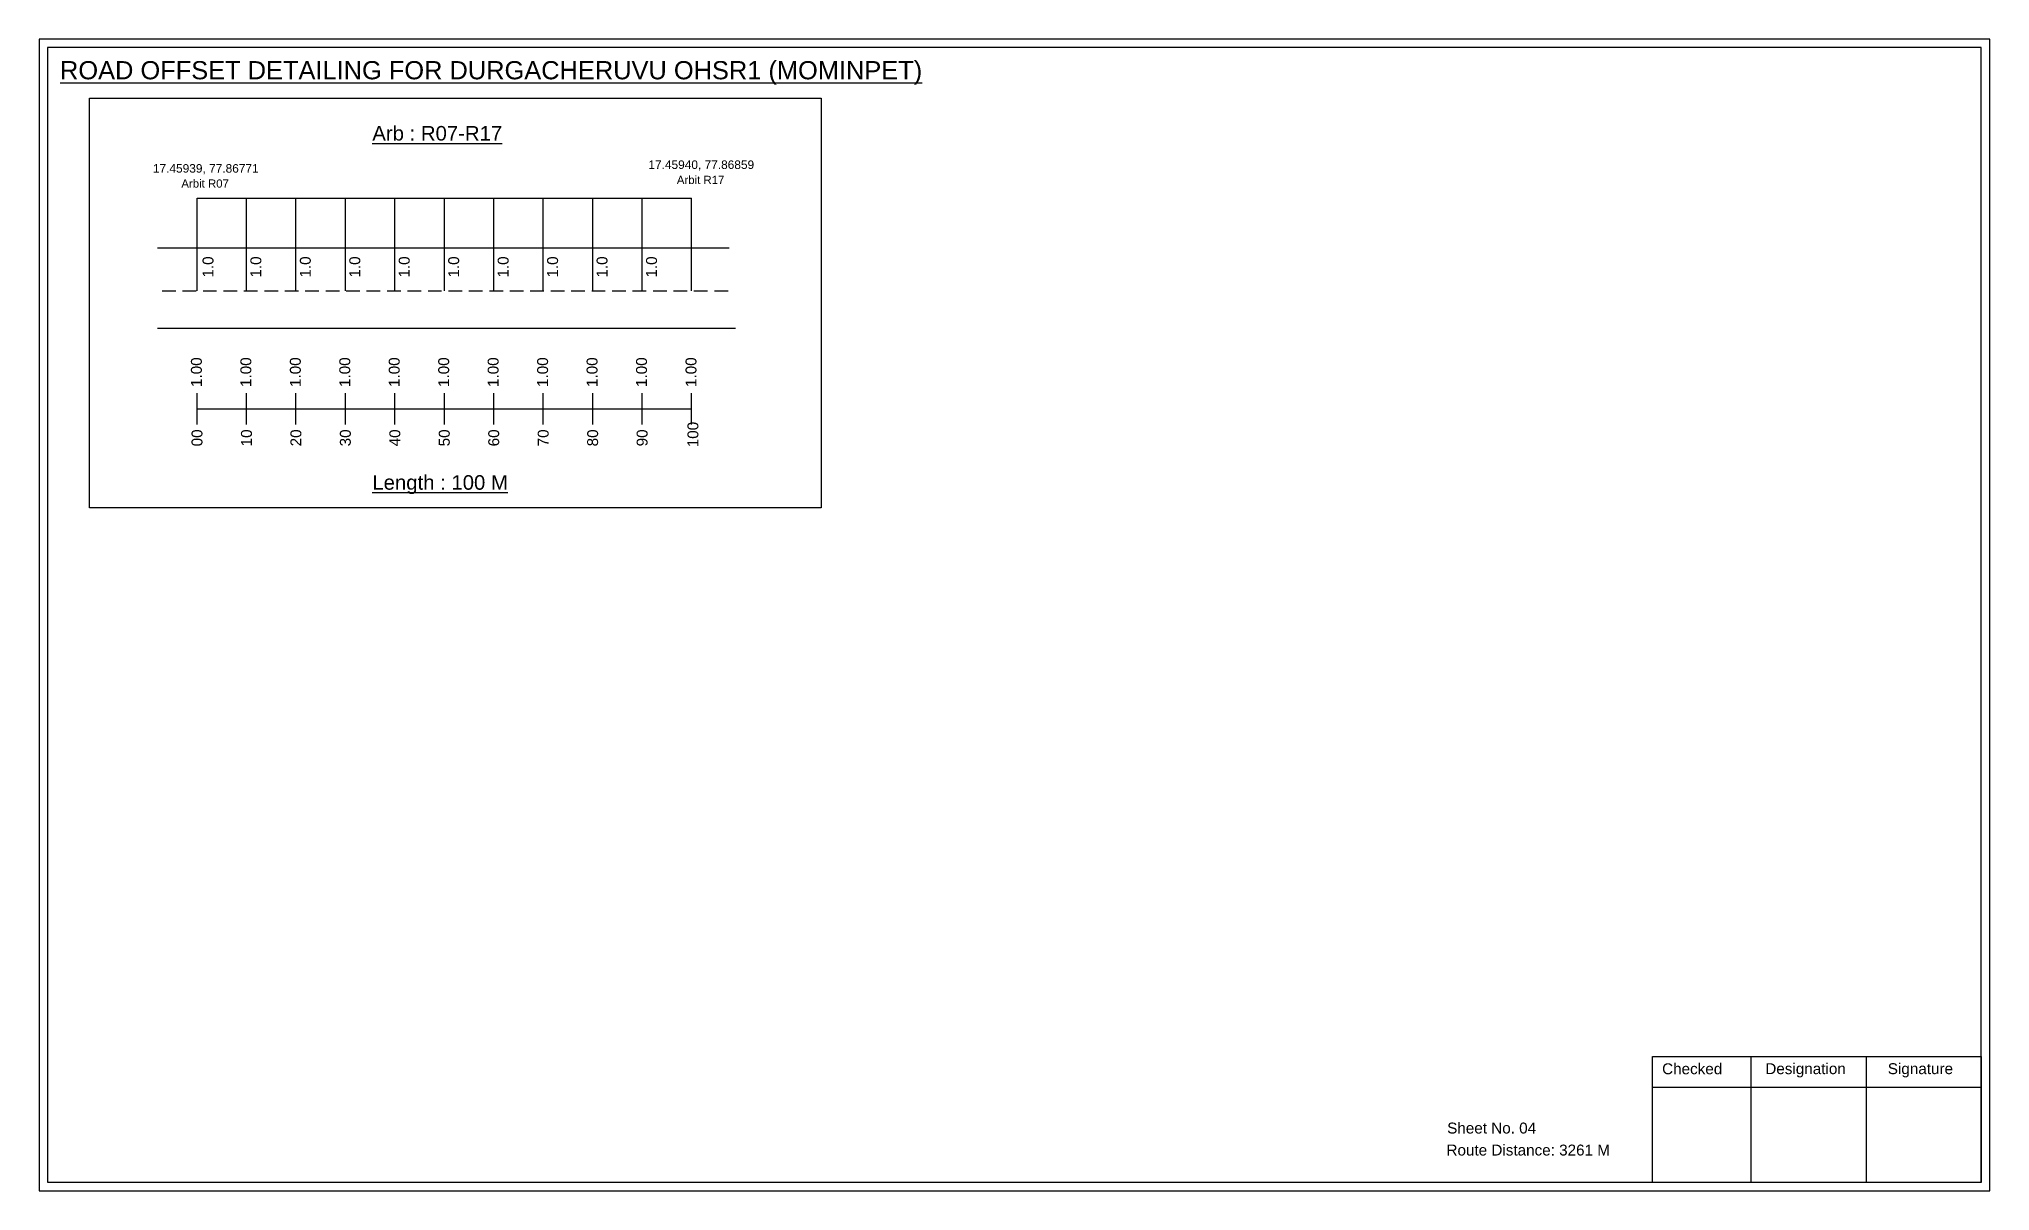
# Model space of a CAD drawing. Header units: inches. Extents: x 1512 to 7627, y 399 to 2397.
# Drawn here: x 7090 to 7627, y 1972 to 2288 of the extents above; entities that cross this region are included whole.
import ezdxf

# ---------------------------------------------------------------- set-up
doc = ezdxf.new("R2010")
doc.units = ezdxf.units.IN
doc.header["$MEASUREMENT"] = 0
doc.linetypes.add('DASHED2', pattern=[0.375, 0.25, -0.125])
doc.layers.add('PDF_Geometry', color=7, linetype='Continuous')
doc.layers.add('PDF_Text', color=5, linetype='Continuous')
doc.styles.add('PDF Arial', font='arial.ttf')
doc.styles.get("Standard").update_dxf_attribs({"font": 'arial.ttf'})

msp = doc.modelspace()

# ---------------------------------------------------------------- texts
at = {"color": 242, "true_color": 0xcd2027}
for s, height, p in [('%%UROAD OFFSET DETAILING FOR DURGACHERUVU OHSR1 (MOMINPET)', 5, (7095.89, 2277.21)), ('%%UArb : R07-R17', 4, (7181.77, 2260.37)), ('%%ULength : 100 M', 4, (7181.77, 2164.37))]:
    msp.add_text(s, height=height, dxfattribs=at).set_placement(p)
at = {"color": 5}
for s, height, p in [('17.45939, 77.86771', 2.34, (7121.43, 2251.55)), ('17.45940, 77.86859', 2.34, (7257.68, 2252.56)), ('Arbit R07', 2.246, (7129.25, 2247.43)), ('Arbit R17', 2.246, (7265.5, 2248.43))]:
    msp.add_text(s, height=height, dxfattribs=at).set_placement(p)
for p in [(7138.08, 2222.69), (7151.24, 2222.69), (7164.84, 2222.69), (7178.44, 2222.69), (7192.04, 2222.69), (7205.64, 2222.69), (7219.24, 2222.69), (7232.84, 2222.69), (7246.44, 2222.69), (7260.04, 2222.69)]:
    msp.add_text('1.0', height=3, rotation=90).set_placement(p)
at = {"color": 217, "true_color": 0x93278f}
for s, p in [('1.00', (7134.89, 2192.61)), ('1.00', (7148.49, 2192.61)), ('1.00', (7162.09, 2192.61)), ('1.00', (7175.69, 2192.61)), ('1.00', (7189.29, 2192.61)), ('1.00', (7202.89, 2192.61)), ('1.00', (7216.49, 2192.61)), ('1.00', (7230.09, 2192.61)), ('1.00', (7243.69, 2192.61)), ('1.00', (7257.29, 2192.61)), ('1.00', (7270.89, 2192.61)), ('00', (7135.05, 2176.29)), ('10', (7148.65, 2176.29)), ('20', (7162.25, 2176.29)), ('30', (7175.85, 2176.29)), ('40', (7189.45, 2176.29)), ('50', (7203.05, 2176.29)), ('60', (7216.65, 2176.29)), ('70', (7230.25, 2176.29)), ('80', (7243.85, 2176.29)), ('90', (7257.45, 2176.29)), ('100', (7271.42, 2176.04))]:
    msp.add_text(s, height=3, rotation=90, dxfattribs=at).set_placement(p)
for s, p in [('Sheet No. 04', (7477.33, 1987.37)), ('Route Distance: 3261 M', (7477.14, 1981.32))]:
    msp.add_text(s, height=3).set_placement(p)
at = {"layer": 'PDF_Text', "color": 7, "attachment_point": 7, "style": 'PDF Arial'}
for s, insert, char_height in [('Checked', (7536.43, 2003.62), 3.001), ('Designation', (7564.81, 2002.79), 3.0006), ('Signature', (7598.49, 2002.79), 3.001)]:
    msp.add_mtext(s, dxfattribs=dict(at, insert=insert, char_height=char_height))

# ---------------------------------------------------------------- linework, layer by layer
at = {"color": 5}
msp.add_line((7133.57, 2244.55), (7269.57, 2244.55), dxfattribs=at)
for p, q in [((7133.57, 2219.02), (7133.57, 2244.55)), ((7147.17, 2219.02), (7147.17, 2244.55)), ((7160.77, 2219.02), (7160.77, 2244.55)), ((7174.37, 2219.02), (7174.37, 2244.55)), ((7187.97, 2219.02), (7187.97, 2244.55)), ((7201.57, 2219.02), (7201.57, 2244.55)), ((7215.17, 2219.02), (7215.17, 2244.55)), ((7228.77, 2219.02), (7228.77, 2244.55)), ((7242.37, 2219.02), (7242.37, 2244.55)), ((7255.97, 2219.02), (7255.97, 2244.55)), ((7269.57, 2219.02), (7269.57, 2244.55)), ((7122.69, 2230.9), (7279.85, 2230.9)), ((7281.67, 2208.71), (7122.69, 2208.71))]:
    msp.add_line(p, q)
at = {"linetype": 'DASHED2', "ltscale": 15}
msp.add_line((7123.96, 2219.02), (7279.85, 2219.02), dxfattribs=at)
at = {"color": 217, "true_color": 0x93278f}
for p, q in [((7133.57, 2182.32), (7133.57, 2190.87)), ((7147.17, 2182.32), (7147.17, 2190.87)), ((7160.77, 2182.32), (7160.77, 2190.87)), ((7174.37, 2182.32), (7174.37, 2190.87)), ((7187.97, 2182.32), (7187.97, 2190.87)), ((7201.57, 2182.32), (7201.57, 2190.87)), ((7215.17, 2182.32), (7215.17, 2190.87)), ((7228.77, 2182.32), (7228.77, 2190.87)), ((7242.37, 2182.32), (7242.37, 2190.87)), ((7255.97, 2182.32), (7255.97, 2190.87)), ((7269.57, 2182.32), (7269.57, 2190.87)), ((7133.57, 2186.59), (7269.57, 2186.61))]:
    msp.add_line(p, q, dxfattribs=at)
msp.add_lwpolyline([(7103.97, 2272.04), (7305.21, 2272.04), (7305.21, 2159.36), (7103.97, 2159.36)], close=True)
at = {"layer": 'PDF_Geometry'}
for points in [[(7090.12, 2288.28), (7090.12, 1971.57), (7626.59, 1971.57), (7626.59, 2288.28)], [(7092.44, 2285.96), (7092.44, 1973.99), (7624.17, 1973.99), (7624.17, 2285.96)]]:
    msp.add_lwpolyline(points, close=True, dxfattribs=at)
at = {"layer": 'PDF_Geometry', "color": 242, "true_color": 0xcc1f26}
msp.add_lwpolyline([(7624.17, 1973.9), (7533.83, 1973.9), (7533.83, 2008.51), (7624.17, 2008.51)], close=True, dxfattribs=at)
for points in [[(7560.81, 2008.51), (7560.81, 1973.9)], [(7592.54, 2008.51), (7592.54, 1973.9)], [(7533.83, 2000.13), (7624.17, 2000.13)]]:
    msp.add_lwpolyline(points, dxfattribs=at)

msp.set_redraw_order([(e.dxf.handle, doc.entitydb.next_handle()) for e in msp.query("TEXT MTEXT ATTDEF DIMENSION ARC_DIMENSION")])  # texts and dimensions are drawn at this point

doc.saveas('drawing.dxf')
